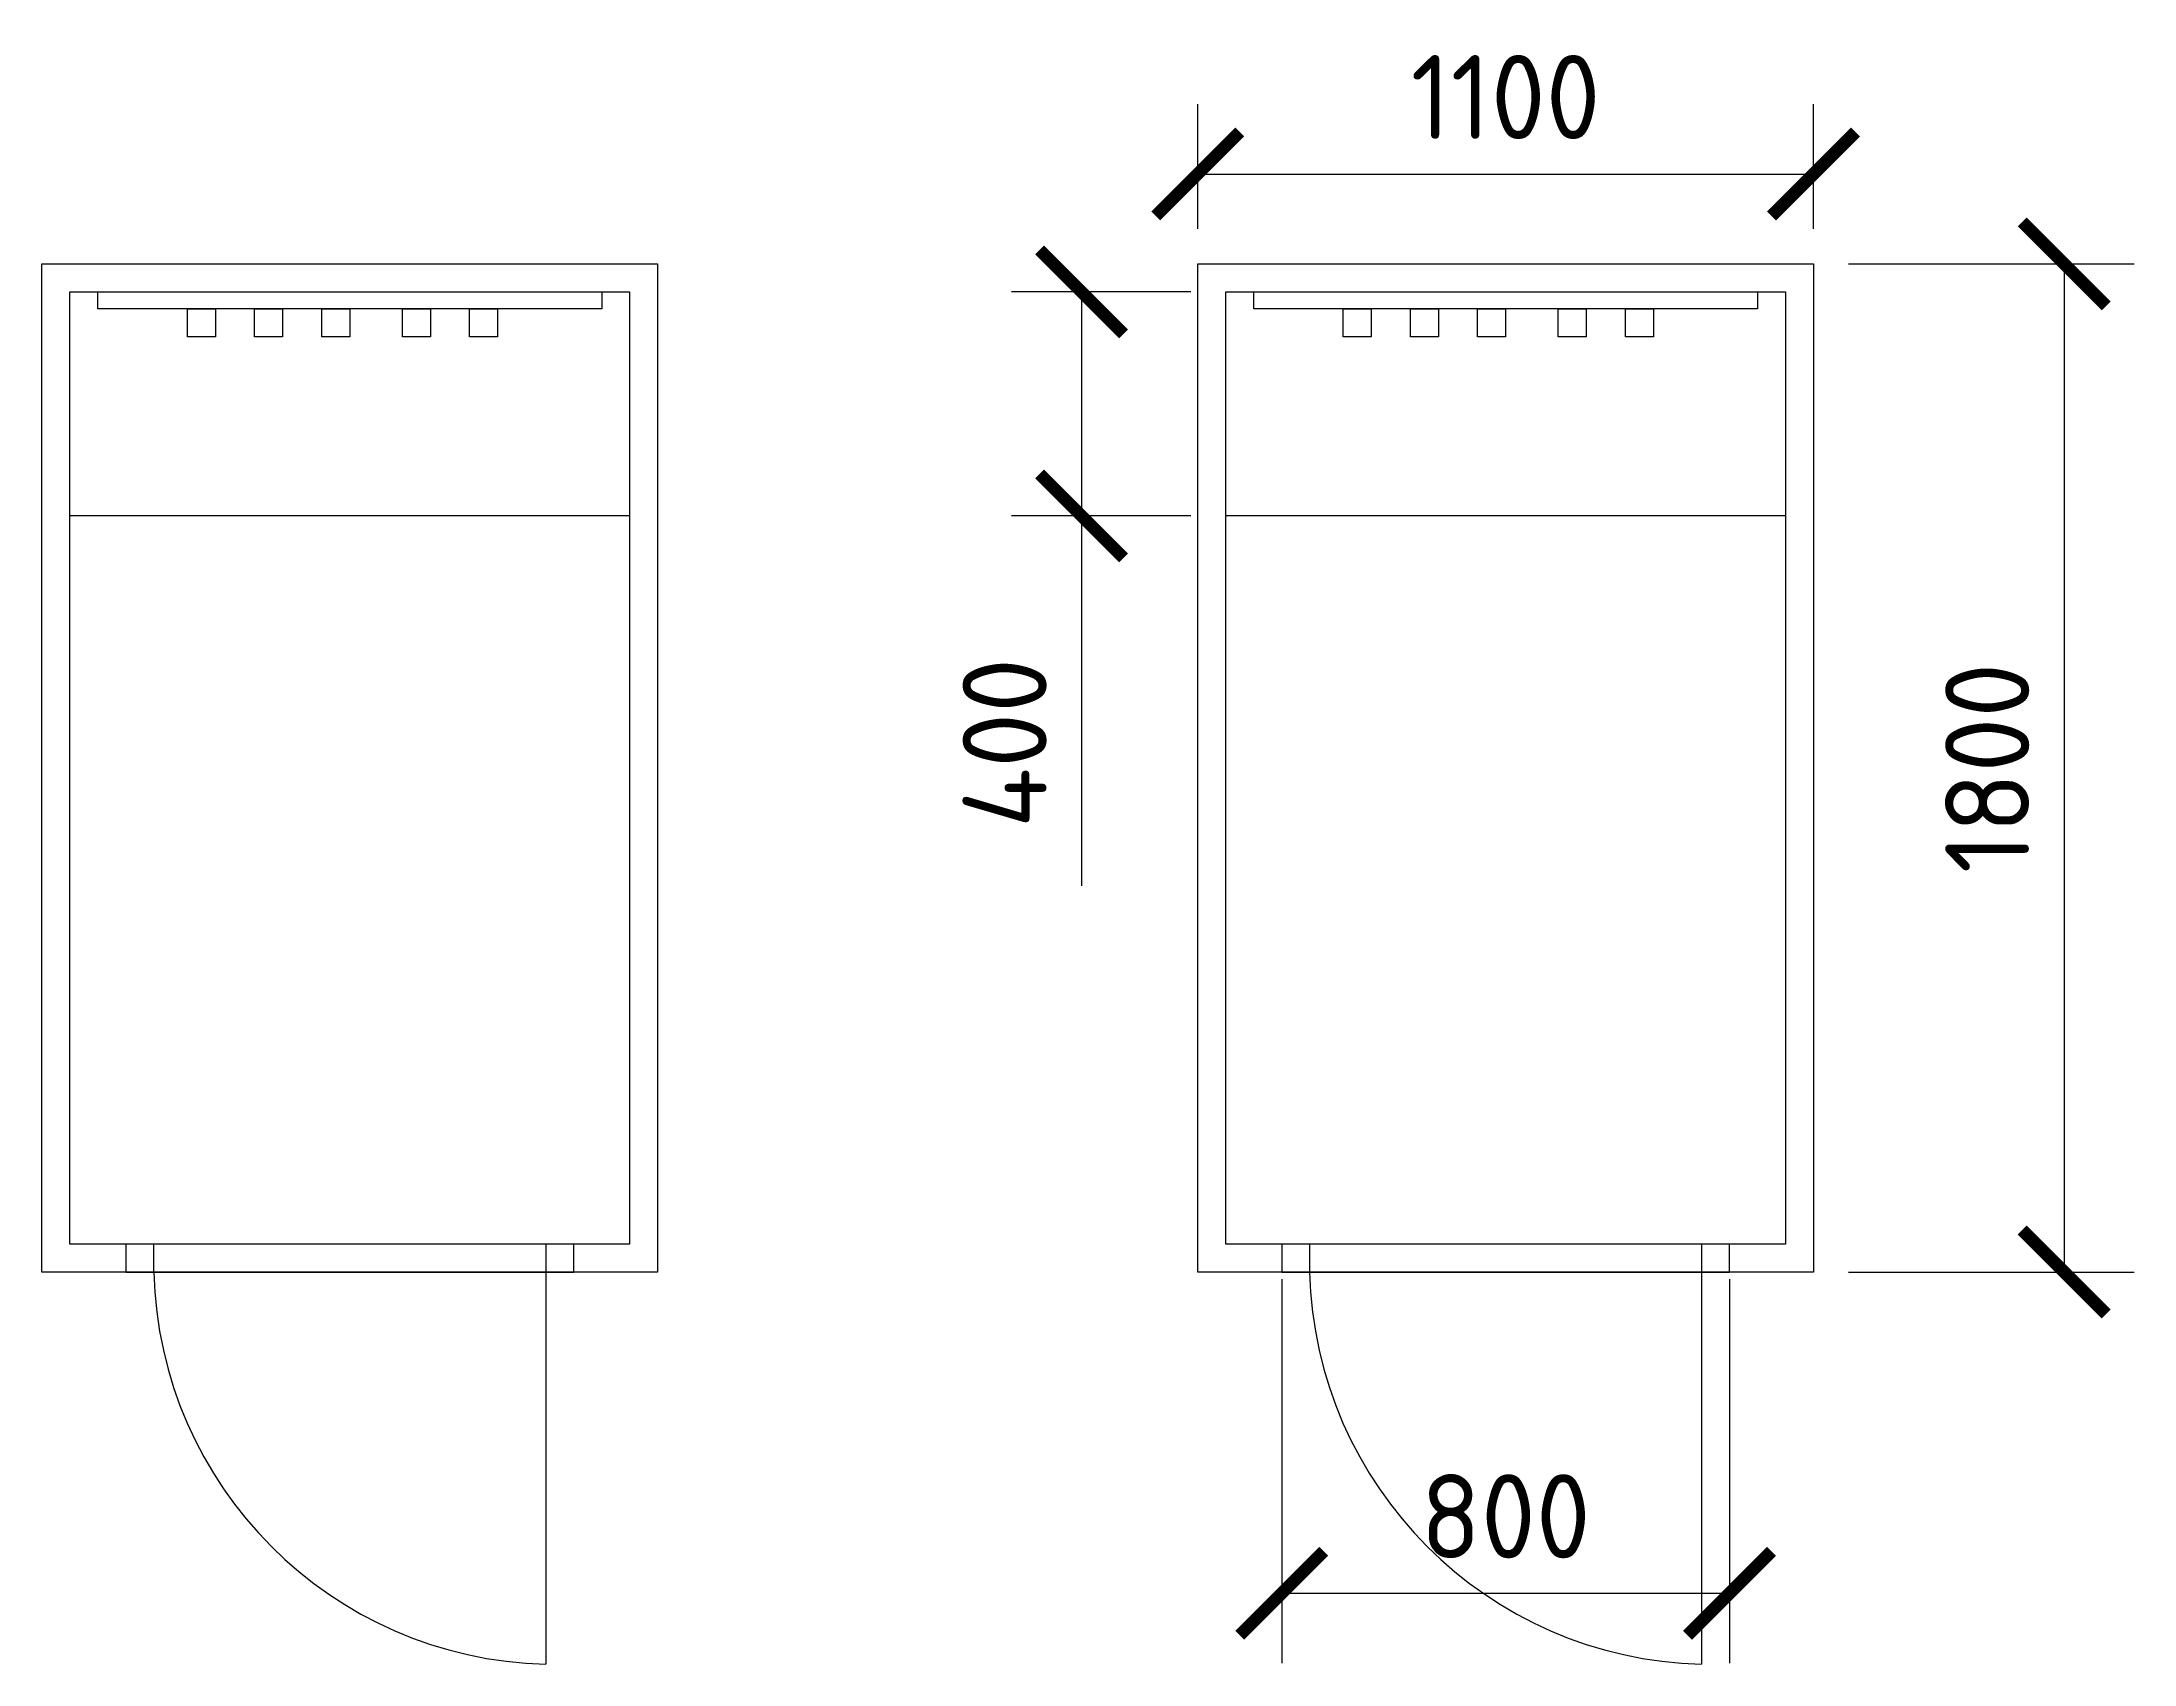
# Model space of a CAD drawing. Header units: millimetres. Extents: x -14813 to 141433, y -60308 to 84383.
# Drawn here: x -14140 to -10402, y -18212 to -15316 of the extents above; entities that cross this region are included whole.
import ezdxf

# ---------------------------------------------------------------- set-up
doc = ezdxf.new("R2010")
doc.units = ezdxf.units.MM
for name, color, linetype, lineweight in [('двери', 5, 'Continuous', 25), ('мебель', 44, 'Continuous', 25), ('размер', 1, 'Continuous', 25), ('стены', 7, 'Continuous', 25)]:
    doc.layers.add(name, color=color, linetype=linetype, lineweight=lineweight)
doc.styles.add('Аннотативный', font='')
doc.styles.get('Аннотативный').set_extended_font_data('GOST Common')
doc.dimstyles.new('Аннотативный', dxfattribs={"dimscale": 0, "dimtxt": 1.5, "dimasz": 1.5, "dimexe": 1.25, "dimexo": 0.625, "dimtad": 1, "dimdec": 0, "dimtxsty": 'Аннотативный', "dimblk": 'ARCHTICK', "dimcen": 2.5, "dimadec": 0, "dimazin": 0, "dimtfac": 1, "dimtdec": 0, "dimtmove": 0, "dimatfit": 3, "dimldrblk": 'CLOSEDBLANK', "dimfxl": 1, "dimarcsym": 0})

# ---------------------------------------------------------------- blocks, each defined once
blk = doc.blocks.new('_ArchTick')
at = {"color": 0, "linetype": 'ByBlock', "const_width": 0.15}
blk.add_lwpolyline([(-0.5, -0.5), (0.5, 0.5)], dxfattribs=at)
blk = doc.blocks.new('*D56')
at = {"layer": 'Defpoints', "color": 0, "transparency": 16777216}
for p in [(-10975, -15551.5), (-12075, -15712), (-10975, -15712)]:
    blk.add_point(p, dxfattribs=at)
at = {"layer": 'размер', "color": 0, "lineweight": -2, "transparency": 16777216}
for p, q in [((-12075, -15649.5), (-12075, -15426.5)), ((-10975, -15649.5), (-10975, -15426.5)), ((-12075, -15551.5), (-10975, -15551.5))]:
    blk.add_line(p, q, dxfattribs=at)
at = {"layer": 'размер', "color": 0, "lineweight": -2, "transparency": 16777216, "xscale": 150, "yscale": 150, "zscale": 150, "rotation": 180}
blk.add_blockref('_ArchTick', (-12075, -15551.5), dxfattribs=at)
at = {"layer": 'размер', "color": 0, "lineweight": -2, "transparency": 16777216, "xscale": 150, "yscale": 150, "zscale": 150}
blk.add_blockref('_ArchTick', (-10975, -15551.5), dxfattribs=at)
at = {"layer": 'размер', "color": 0, "transparency": 16777216, "insert": (-11525, -15414), "char_height": 150, "attachment_point": 5, "style": 'Аннотативный'}
blk.add_mtext('1100', dxfattribs=at)
blk = doc.blocks.new('_ClosedBlank')
at = {"color": 0, "linetype": 'ByBlock', "lineweight": -2}
for p, q in [((-1, 0.2), (0, 0)), ((-1, 0.2), (-1, -0.2)), ((0, 0), (-1, -0.2))]:
    blk.add_line(p, q, dxfattribs=at)
blk = doc.blocks.new('*D57')
at = {"layer": 'Defpoints', "color": 0, "transparency": 16777216}
for p in [(-10975, -15712), (-10975, -17512), (-10527.2, -17512)]:
    blk.add_point(p, dxfattribs=at)
at = {"layer": 'размер', "color": 0, "lineweight": -2, "transparency": 16777216}
for p, q in [((-10912.5, -15712), (-10402.2, -15712)), ((-10527.2, -15712), (-10527.2, -17512)), ((-10912.5, -17512), (-10402.2, -17512))]:
    blk.add_line(p, q, dxfattribs=at)
at = {"layer": 'размер', "color": 0, "lineweight": -2, "transparency": 16777216, "xscale": 150, "yscale": 150, "zscale": 150}
for p, rotation in [((-10527.2, -15712), 90), ((-10527.2, -17512), 270)]:
    blk.add_blockref('_ArchTick', p, dxfattribs=dict(at, rotation=rotation))
at = {"layer": 'размер', "color": 0, "transparency": 16777216, "insert": (-10664.7, -16612), "char_height": 150, "attachment_point": 5, "rotation": 90, "style": 'Аннотативный'}
blk.add_mtext('1800', dxfattribs=at)
blk = doc.blocks.new('*D58')
at = {"layer": 'Defpoints', "color": 0, "transparency": 16777216}
for p in [(-12025, -15762), (-12282.4, -16162), (-12025, -16162)]:
    blk.add_point(p, dxfattribs=at)
at = {"layer": 'размер', "color": 0, "lineweight": -2, "transparency": 16777216}
for p, q in [((-12087.5, -15762), (-12407.4, -15762)), ((-12282.4, -15762), (-12282.4, -16162)), ((-12087.5, -16162), (-12407.4, -16162)), ((-12282.4, -16162), (-12282.4, -16822.7))]:
    blk.add_line(p, q, dxfattribs=at)
at = {"layer": 'размер', "color": 0, "lineweight": -2, "transparency": 16777216, "xscale": 150, "yscale": 150, "zscale": 150}
for p, rotation in [((-12282.4, -15762), 90), ((-12282.4, -16162), 270)]:
    blk.add_blockref('_ArchTick', p, dxfattribs=dict(at, rotation=rotation))
at = {"layer": 'размер', "color": 0, "transparency": 16777216, "insert": (-12419.9, -16567.4), "char_height": 150, "attachment_point": 5, "rotation": 90, "style": 'Аннотативный'}
blk.add_mtext('400', dxfattribs=at)
blk = doc.blocks.new('*D59')
at = {"layer": 'Defpoints', "color": 0, "transparency": 16777216}
for p in [(-11925, -17462), (-11125, -17462), (-11125, -18085.5)]:
    blk.add_point(p, dxfattribs=at)
at = {"layer": 'размер', "color": 0, "lineweight": -2, "transparency": 16777216}
for p, q in [((-11925, -17524.5), (-11925, -18210.5)), ((-11125, -17524.5), (-11125, -18210.5)), ((-11925, -18085.5), (-11125, -18085.5))]:
    blk.add_line(p, q, dxfattribs=at)
at = {"layer": 'размер', "color": 0, "lineweight": -2, "transparency": 16777216, "xscale": 150, "yscale": 150, "zscale": 150, "rotation": 180}
blk.add_blockref('_ArchTick', (-11925, -18085.5), dxfattribs=at)
at = {"layer": 'размер', "color": 0, "lineweight": -2, "transparency": 16777216, "xscale": 150, "yscale": 150, "zscale": 150}
blk.add_blockref('_ArchTick', (-11125, -18085.5), dxfattribs=at)
at = {"layer": 'размер', "color": 0, "transparency": 16777216, "insert": (-11525, -17948), "char_height": 150, "attachment_point": 5, "style": 'Аннотативный'}
blk.add_mtext('800', dxfattribs=at)

msp = doc.modelspace()

# ---------------------------------------------------------------- linework, layer by layer
at = {"layer": 'двери'}
for p, q in [((-13239.7, -17512), (-13239.7, -18212)), ((-11175, -17512), (-11175, -18212))]:
    msp.add_line(p, q, dxfattribs=at)
for points in [[(-13989.7, -17462), (-13989.7, -17512), (-13189.7, -17512), (-13189.7, -17462), (-13989.7, -17462)], [(-13989.7, -17462), (-13989.7, -17512), (-13939.7, -17512), (-13939.7, -17462), (-13989.7, -17462)], [(-13239.7, -17462), (-13239.7, -17512), (-13189.7, -17512), (-13189.7, -17462), (-13239.7, -17462)], [(-11925, -17462), (-11925, -17512), (-11125, -17512), (-11125, -17462), (-11925, -17462)], [(-11925, -17462), (-11925, -17512), (-11875, -17512), (-11875, -17462), (-11925, -17462)], [(-11175, -17462), (-11175, -17512), (-11125, -17512), (-11125, -17462), (-11175, -17462)]]:
    msp.add_lwpolyline(points, dxfattribs=at)
for centre in [(-13222, -17494.4), (-11157.4, -17494.4)]:
    msp.add_arc(centre, 717.9, 181.411, 268.589, dxfattribs=at)
at = {"layer": 'мебель'}
for points in [[(-13089.7, -15762), (-13089.7, -16162), (-14089.7, -16162), (-14089.7, -15762), (-13089.7, -15762)], [(-13139.7, -15762), (-13139.7, -15792), (-14039.7, -15792), (-14039.7, -15762), (-13139.7, -15762)], [(-11025, -15762), (-11025, -16162), (-12025, -16162), (-12025, -15762), (-11025, -15762)], [(-11075, -15762), (-11075, -15792), (-11975, -15792), (-11975, -15762), (-11075, -15762)], [(-13829.7, -15792), (-13829.7, -15842), (-13879.7, -15842), (-13879.7, -15792), (-13829.7, -15792)], [(-13709.7, -15792), (-13709.7, -15842), (-13759.7, -15842), (-13759.7, -15792), (-13709.7, -15792)], [(-13589.7, -15792), (-13589.7, -15842), (-13639.7, -15842), (-13639.7, -15792), (-13589.7, -15792)], [(-13589.7, -15792), (-13589.7, -15842), (-13639.7, -15842), (-13639.7, -15792), (-13589.7, -15792)], [(-13589.7, -15792), (-13589.7, -15842), (-13639.7, -15842), (-13639.7, -15792), (-13589.7, -15792)], [(-13445.6, -15792), (-13445.6, -15842), (-13495.6, -15842), (-13495.6, -15792), (-13445.6, -15792)], [(-13325.6, -15792), (-13325.6, -15842), (-13375.6, -15842), (-13375.6, -15792), (-13325.6, -15792)], [(-11765, -15792), (-11765, -15842), (-11815, -15842), (-11815, -15792), (-11765, -15792)], [(-11645, -15792), (-11645, -15842), (-11695, -15842), (-11695, -15792), (-11645, -15792)], [(-11525, -15792), (-11525, -15842), (-11575, -15842), (-11575, -15792), (-11525, -15792)], [(-11525, -15792), (-11525, -15842), (-11575, -15842), (-11575, -15792), (-11525, -15792)], [(-11525, -15792), (-11525, -15842), (-11575, -15842), (-11575, -15792), (-11525, -15792)], [(-11381, -15792), (-11381, -15842), (-11431, -15842), (-11431, -15792), (-11381, -15792)], [(-11261, -15792), (-11261, -15842), (-11311, -15842), (-11311, -15792), (-11261, -15792)]]:
    msp.add_lwpolyline(points, dxfattribs=at)
at = {"layer": 'стены'}
for points in [[(-14139.7, -17512), (-14139.7, -15712), (-13039.7, -15712), (-13039.7, -17512), (-14139.7, -17512)], [(-12075, -17512), (-12075, -15712), (-10975, -15712), (-10975, -17512), (-12075, -17512)]]:
    msp.add_lwpolyline(points, dxfattribs=at)
for points in [[(-14089.7, -17462), (-14089.7, -15762), (-13089.7, -15762), (-13089.7, -17462)], [(-12025, -17462), (-12025, -15762), (-11025, -15762), (-11025, -17462)]]:
    msp.add_lwpolyline(points, close=True, dxfattribs=at)

# ---------------------------------------------------------------- dimensions: what is measured, and where the dimension line sits
at = {"layer": 'размер'}
for base, p1, p2, picture, middle in [((-10975, -15551.5), (-12075, -15712), (-10975, -15712), '*D56', (-11525, -15414)), ((-11125, -18085.5), (-11925, -17462), (-11125, -17462), '*D59', (-11525, -17948))]:
    dim = msp.add_linear_dim(base=base, p1=p1, p2=p2, dimstyle='Аннотативный', dxfattribs=at)
    dim.commit()
    dim.dimension.update_dxf_attribs({"geometry": picture, "text_midpoint": middle})
for base, p1, p2, picture, middle in [((-10527.2, -17512), (-10975, -15712), (-10975, -17512), '*D57', (-10664.7, -16612)), ((-12282.4, -16162), (-12025, -15762), (-12025, -16162), '*D58', (-12419.9, -16567.4))]:
    dim = msp.add_linear_dim(base=base, p1=p1, p2=p2, angle=90, dimstyle='Аннотативный', dxfattribs=at)
    dim.commit()
    dim.dimension.update_dxf_attribs({"geometry": picture, "text_midpoint": middle})

doc.saveas('drawing.dxf')
